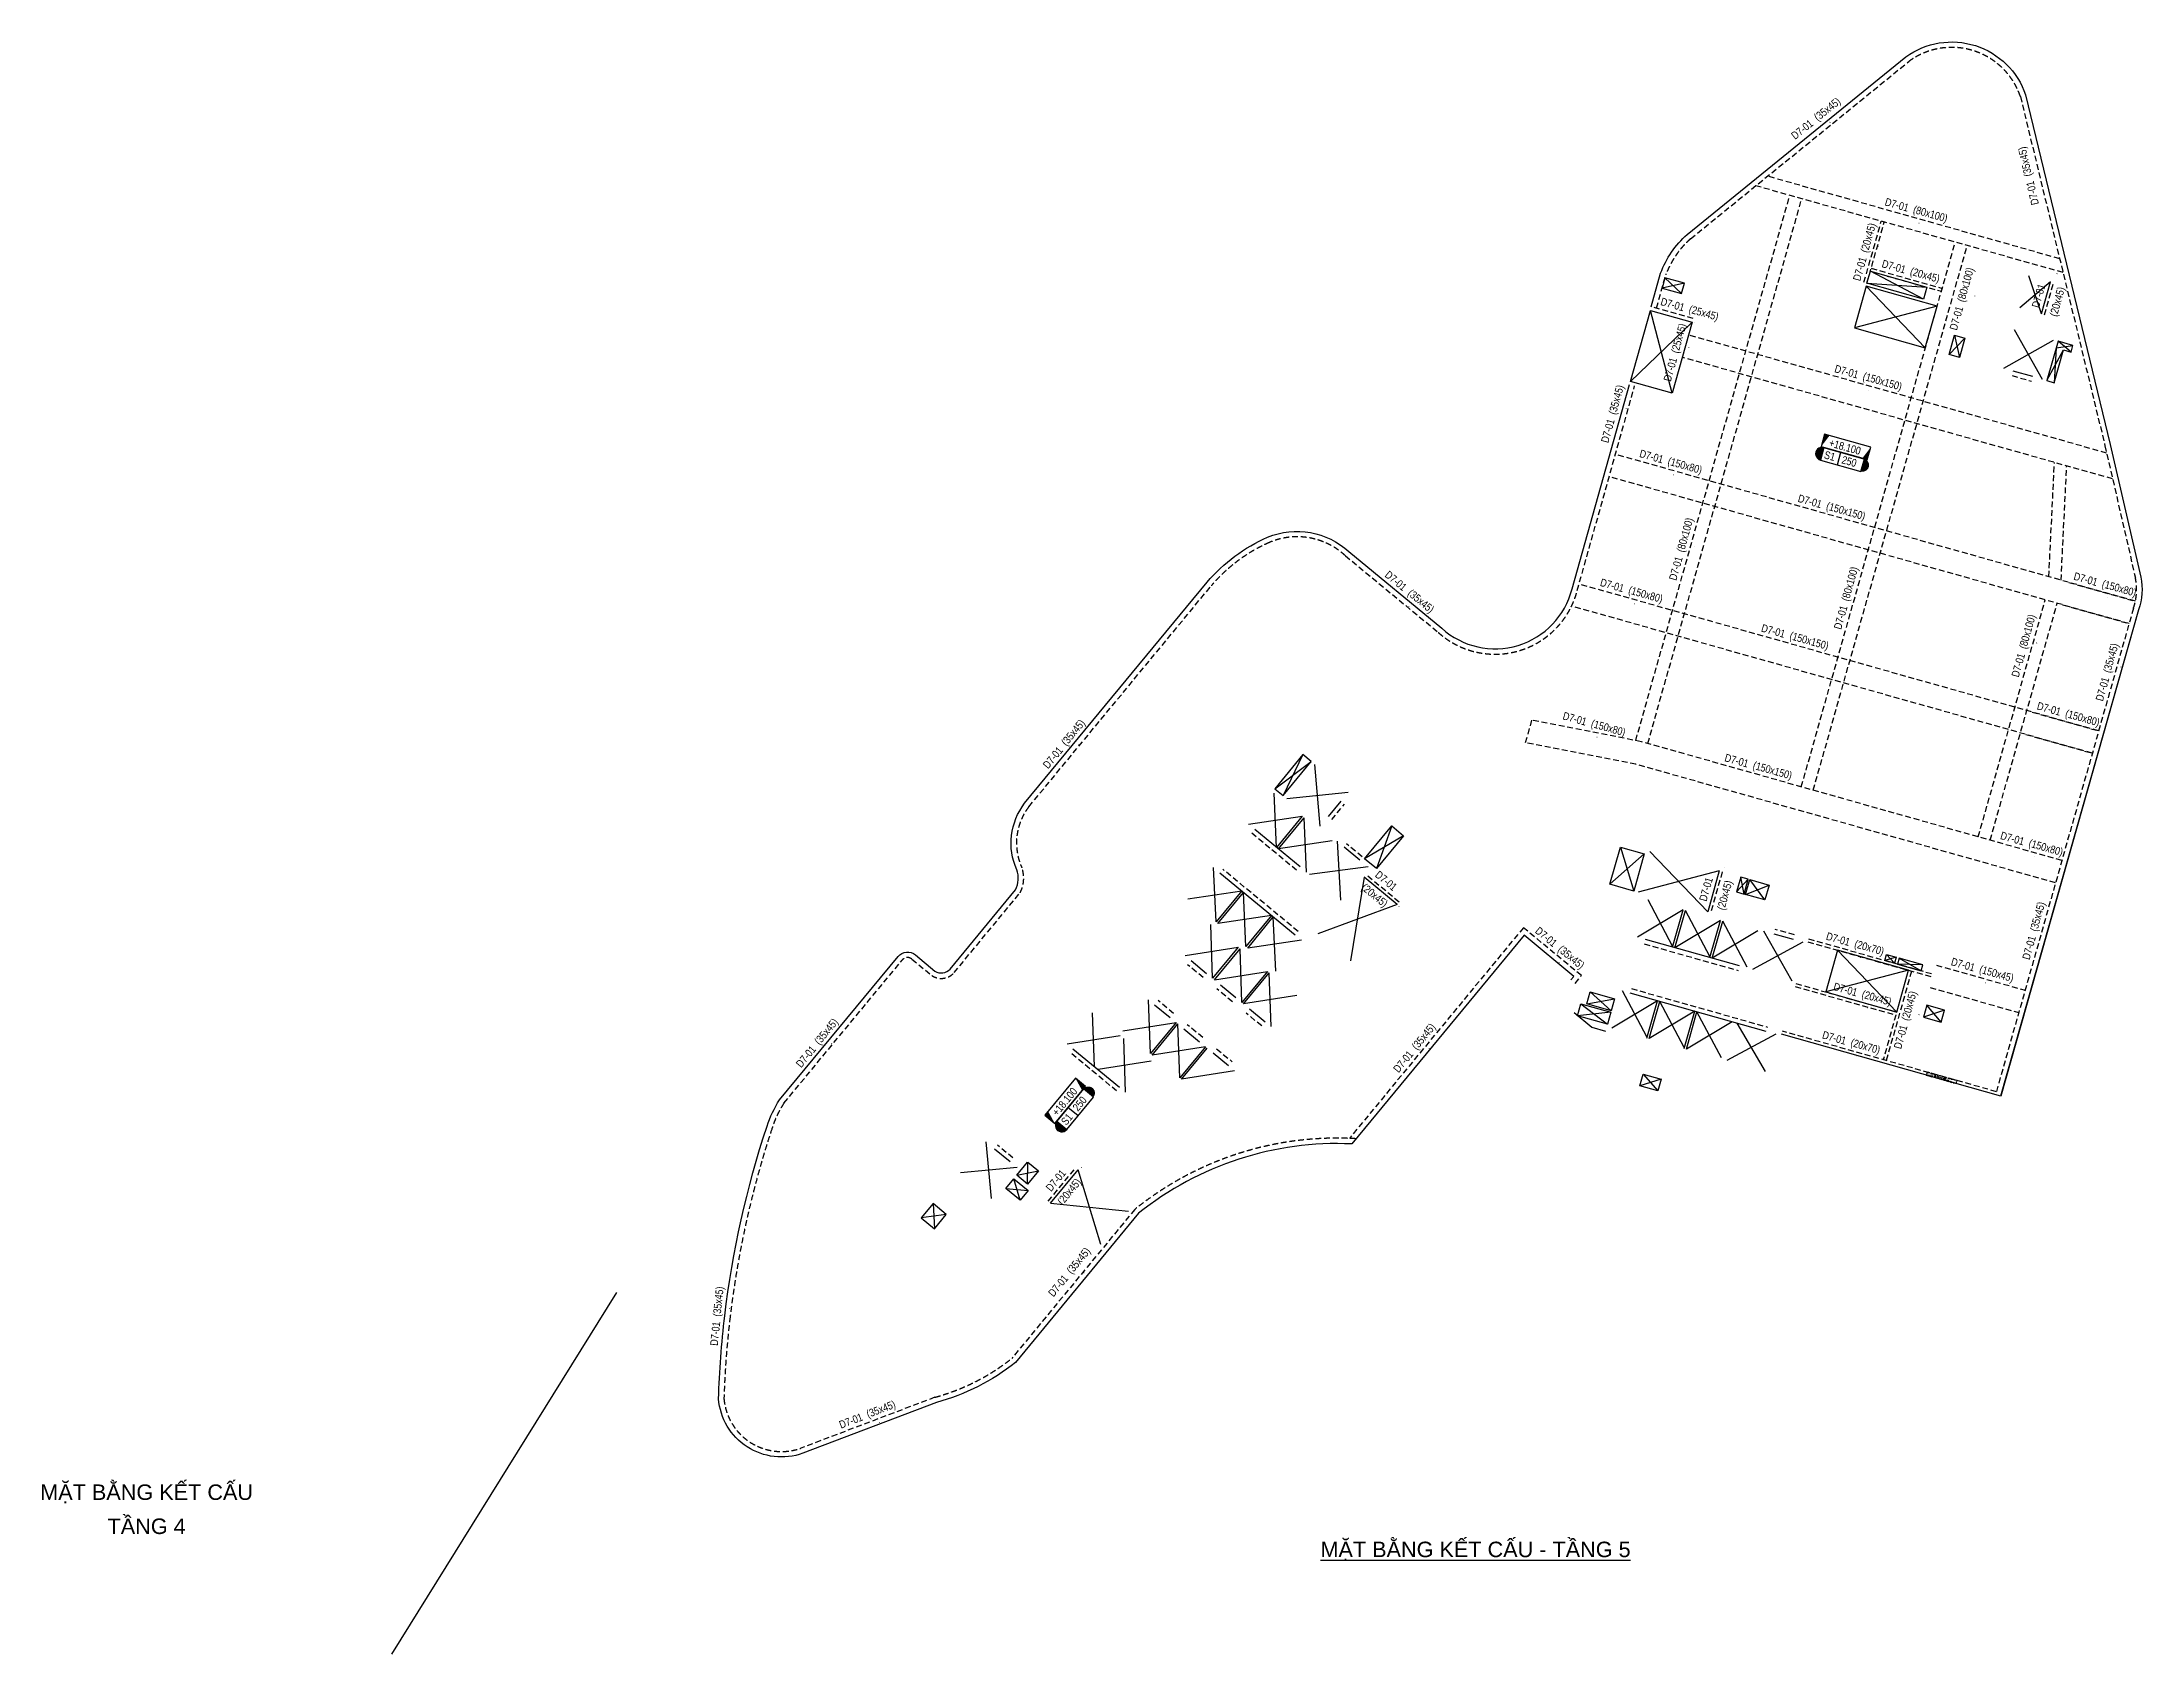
# Model space of a CAD drawing. Header units: millimetres. Extents: x 5400 to 3023951, y -127214 to 225084.
# Drawn here: x 1328436 to 1464001, y 2000 to 106084 of the extents above; entities that cross this region are included whole.
import ezdxf
from ezdxf.enums import TextEntityAlignment as Align

# ---------------------------------------------------------------- set-up
doc = ezdxf.new("R2010")
doc.units = ezdxf.units.MM
doc.header["$LTSCALE"] = 100
doc.linetypes.add('DASHED', pattern=[4.5, 3, -1.5])
doc.linetypes.add('HIDDEN', pattern=[0.375, 0.25, -0.125])
for name, color, linetype in [('ccu11-Manh', 8, 'Continuous'), ('ccu11-Thay', 7, 'Continuous'), ('ccu12-Chidan', 9, 'Continuous'), ('ccu12-Khuat', 9, 'HIDDEN'), ('ccu12-Lomo', 2, 'Continuous'), ('ccu12-Text', 31, 'Continuous'), ('ccu12-Thay', 7, 'Continuous')]:
    doc.layers.add(name, color=color, linetype=linetype)
doc.layers.add('ccu12-Tencaukien', color=9, linetype='Continuous', lineweight=15)
doc.layers.add('KC-Tencaukien', color=9, linetype='Continuous', lineweight=15)
doc.styles.add('Arial', font='arial.ttf', dxfattribs={"width": 0.7})
doc.styles.add('Arial Narrow', font='ARIALN.TTF')

msp = doc.modelspace()

# ---------------------------------------------------------------- texts
at = {"layer": 'ccu12-Text', "color": 31, "style": 'Arial'}
for s, p in [('MẶT BẰNG KẾT CẤU', (1335190, 12448.1)), ('TẦNG 4', (1335190, 10248.1))]:
    msp.add_text(s, height=1000, dxfattribs=at).set_placement(p, align=Align.MIDDLE_CENTER)
msp.add_text('%%UMẶT BẰNG KẾT CẤU - TẦNG 5', height=1000, dxfattribs=at).set_placement((1420977.9, 8253.3), align=Align.CENTER)

# ---------------------------------------------------------------- blocks, each defined once
blk = doc.blocks.new('*U49')
at = {"layer": 'ccu12-Tencaukien', "color": 8, "ltscale": 10000}
blk.add_line((361, -155), (354, -155), dxfattribs=at)
at = {"layer": 'ccu12-Text', "color": 2, "style": 'Arial Narrow', "width": 0.8}
blk.add_attdef('SH', text='', height=300, dxfattribs=at).set_placement((276, 6), align=Align.BOTTOM_RIGHT)
at = {"layer": 'ccu12-Text', "color": 31, "style": 'Arial Narrow', "width": 0.8}
for tag, p in [('(', (508, -75)), ('KT', (633, -75)), (')', (963, -75))]:
    blk.add_attdef(tag, text='', height=250, dxfattribs=at).set_placement(p, align=Align.BOTTOM_LEFT)
blk = doc.blocks.new('*U50')
at = {"layer": 'ccu12-Tencaukien', "color": 8, "ltscale": 10000}
blk.add_line((361, -155), (354, -155), dxfattribs=at)
at = {"layer": 'ccu12-Text', "color": 2, "style": 'Arial Narrow', "width": 0.8}
blk.add_attdef('SH', text='', height=300, dxfattribs=at).set_placement((276, 6), align=Align.BOTTOM_RIGHT)
at = {"layer": 'ccu12-Text', "color": 31, "style": 'Arial Narrow', "width": 0.8}
for tag, p in [('(', (508, -75)), ('KT', (633, -75)), (')', (963, -75))]:
    blk.add_attdef(tag, text='', height=250, dxfattribs=at).set_placement(p, align=Align.BOTTOM_LEFT)
blk = doc.blocks.new('*U51')
at = {"layer": 'ccu12-Tencaukien', "color": 8, "ltscale": 10000}
blk.add_line((361, -155), (354, -155), dxfattribs=at)
at = {"layer": 'ccu12-Text', "color": 2, "style": 'Arial Narrow', "width": 0.8}
blk.add_attdef('SH', text='', height=300, dxfattribs=at).set_placement((276, 6), align=Align.BOTTOM_RIGHT)
at = {"layer": 'ccu12-Text', "color": 31, "style": 'Arial Narrow', "width": 0.8}
for tag, p in [('(', (508, -75)), ('KT', (633, -75)), (')', (963, -75))]:
    blk.add_attdef(tag, text='', height=250, dxfattribs=at).set_placement(p, align=Align.BOTTOM_LEFT)
blk = doc.blocks.new('*U40')
at = {"layer": 'ccu12-Tencaukien', "color": 8, "ltscale": 10000}
blk.add_line((361, -155), (354, -155), dxfattribs=at)
at = {"layer": 'ccu12-Text', "color": 2, "style": 'Arial Narrow', "width": 0.8}
blk.add_attdef('SH', text='', height=300, dxfattribs=at).set_placement((276, 6), align=Align.BOTTOM_RIGHT)
at = {"layer": 'ccu12-Text', "color": 31, "style": 'Arial Narrow', "width": 0.8}
for tag, p in [('(', (508, -75)), ('KT', (633, -75)), (')', (963, -75))]:
    blk.add_attdef(tag, text='', height=250, dxfattribs=at).set_placement(p, align=Align.BOTTOM_LEFT)
blk = doc.blocks.new('*U41')
at = {"layer": 'ccu12-Tencaukien', "color": 8, "ltscale": 10000}
blk.add_line((361, -155), (354, -155), dxfattribs=at)
at = {"layer": 'ccu12-Text', "color": 2, "style": 'Arial Narrow', "width": 0.8}
blk.add_attdef('SH', text='', height=300, dxfattribs=at).set_placement((276, 6), align=Align.BOTTOM_RIGHT)
at = {"layer": 'ccu12-Text', "color": 31, "style": 'Arial Narrow', "width": 0.8}
for tag, p in [('(', (508, -75)), ('KT', (633, -75)), (')', (963, -75))]:
    blk.add_attdef(tag, text='', height=250, dxfattribs=at).set_placement(p, align=Align.BOTTOM_LEFT)
blk = doc.blocks.new('*U42')
at = {"layer": 'ccu12-Tencaukien', "color": 8, "ltscale": 10000}
blk.add_line((361, -155), (354, -155), dxfattribs=at)
at = {"layer": 'ccu12-Text', "color": 2, "style": 'Arial Narrow', "width": 0.8}
blk.add_attdef('SH', text='', height=300, dxfattribs=at).set_placement((276, 6), align=Align.BOTTOM_RIGHT)
at = {"layer": 'ccu12-Text', "color": 31, "style": 'Arial Narrow', "width": 0.8}
for tag, p in [('(', (508, -75)), ('KT', (633, -75)), (')', (963, -75))]:
    blk.add_attdef(tag, text='', height=250, dxfattribs=at).set_placement(p, align=Align.BOTTOM_LEFT)
blk = doc.blocks.new('*U43')
at = {"layer": 'ccu12-Tencaukien', "color": 8, "ltscale": 10000}
blk.add_line((361, -155), (354, -155), dxfattribs=at)
at = {"layer": 'ccu12-Text', "color": 2, "style": 'Arial Narrow', "width": 0.8}
blk.add_attdef('SH', text='', height=300, dxfattribs=at).set_placement((276, 6), align=Align.BOTTOM_RIGHT)
at = {"layer": 'ccu12-Text', "color": 31, "style": 'Arial Narrow', "width": 0.8}
for tag, p in [('(', (508, -75)), ('KT', (633, -75)), (')', (963, -75))]:
    blk.add_attdef(tag, text='', height=250, dxfattribs=at).set_placement(p, align=Align.BOTTOM_LEFT)
blk = doc.blocks.new('ccu11-cmb-flat-8')
at = {"layer": 'ccu12-Chidan', "color": 7}
blk.add_lwpolyline([(0, 0), (1550, 0), (1550, 419), (0, 419)], close=True, dxfattribs=at)
at = {"layer": 'ccu12-Chidan'}
for points in [[(0, 0), (166, 419), (0, 419)], [(1550, 419), (1383, 0), (1550, 0)]]:
    blk.add_solid(points, dxfattribs=at)
at = {"layer": 'ccu12-Chidan', "color": 31, "style": 'Arial Narrow', "width": 0.8}
blk.add_attdef('+100.00', text='', height=250, dxfattribs=at).set_placement((745, 206), align=Align.MIDDLE_CENTER)
blk = doc.blocks.new('ccu11-chieudaysan-flat-2')
at = {"layer": 'ccu12-Chidan'}
for points in [[(-569, 0), (-569, 419, 1)], [(788, 419), (788, 0, 1)]]:
    blk.add_hatch(color=8, dxfattribs=at).paths.add_polyline_path(points)
at = {"layer": 'ccu12-Chidan', "color": 7}
blk.add_line((0, 0), (0, 419), dxfattribs=at)
blk.add_lwpolyline([(-569, 0), (788, 0), (788, 419), (-569, 419)], close=True, dxfattribs=at)
blk.add_arc((-569, 209), 209, 90, 270.00006, dxfattribs=at)
at = {"layer": 'ccu12-Chidan', "color": 31, "style": 'Arial Narrow', "width": 0.7}
for tag, p in [('S00', (-488, 209)), ('200', (100, 209))]:
    blk.add_attdef(tag, text='', height=250, dxfattribs=at).set_placement(p, align=Align.MIDDLE_LEFT)
blk = doc.blocks.new('*U44')
at = {"layer": 'ccu12-Tencaukien', "color": 8, "ltscale": 10000}
blk.add_line((361, -155), (354, -155), dxfattribs=at)
at = {"layer": 'ccu12-Text', "color": 2, "style": 'Arial Narrow', "width": 0.8}
blk.add_attdef('SH', text='', height=300, dxfattribs=at).set_placement((276, 6), align=Align.BOTTOM_RIGHT)
at = {"layer": 'ccu12-Text', "color": 31, "style": 'Arial Narrow', "width": 0.8}
for tag, p in [('(', (508, -75)), ('KT', (633, -75)), (')', (963, -75))]:
    blk.add_attdef(tag, text='', height=250, dxfattribs=at).set_placement(p, align=Align.BOTTOM_LEFT)
blk = doc.blocks.new('*U45')
at = {"layer": 'ccu12-Tencaukien', "color": 8, "ltscale": 10000}
blk.add_line((361, -155), (354, -155), dxfattribs=at)
at = {"layer": 'ccu12-Text', "color": 2, "style": 'Arial Narrow', "width": 0.8}
blk.add_attdef('SH', text='', height=300, dxfattribs=at).set_placement((276, 6), align=Align.BOTTOM_RIGHT)
at = {"layer": 'ccu12-Text', "color": 31, "style": 'Arial Narrow', "width": 0.8}
for tag, p in [('(', (508, -75)), ('KT', (633, -75)), (')', (963, -75))]:
    blk.add_attdef(tag, text='', height=250, dxfattribs=at).set_placement(p, align=Align.BOTTOM_LEFT)
blk = doc.blocks.new('*U47')
at = {"layer": 'ccu12-Tencaukien', "color": 8, "ltscale": 10000}
blk.add_line((361, -155), (354, -155), dxfattribs=at)
at = {"layer": 'ccu12-Text', "color": 2, "style": 'Arial Narrow', "width": 0.8}
blk.add_attdef('SH', text='', height=300, dxfattribs=at).set_placement((276, 6), align=Align.BOTTOM_RIGHT)
at = {"layer": 'ccu12-Text', "color": 31, "style": 'Arial Narrow', "width": 0.8}
for tag, p in [('(', (508, -75)), ('KT', (633, -75)), (')', (963, -75))]:
    blk.add_attdef(tag, text='', height=250, dxfattribs=at).set_placement(p, align=Align.BOTTOM_LEFT)
blk = doc.blocks.new('*U48')
at = {"layer": 'ccu12-Tencaukien', "color": 8, "ltscale": 10000}
blk.add_line((361, -155), (354, -155), dxfattribs=at)
at = {"layer": 'ccu12-Text', "color": 2, "style": 'Arial Narrow', "width": 0.8}
blk.add_attdef('SH', text='', height=300, dxfattribs=at).set_placement((276, 6), align=Align.BOTTOM_RIGHT)
at = {"layer": 'ccu12-Text', "color": 31, "style": 'Arial Narrow', "width": 0.8}
for tag, p in [('(', (508, -75)), ('KT', (633, -75)), (')', (963, -75))]:
    blk.add_attdef(tag, text='', height=250, dxfattribs=at).set_placement(p, align=Align.BOTTOM_LEFT)
blk = doc.blocks.new('*U58')
at = {"layer": 'ccu12-Tencaukien', "color": 8, "ltscale": 10000}
blk.add_line((361, -155), (354, -155), dxfattribs=at)
at = {"layer": 'ccu12-Text', "color": 2, "style": 'Arial Narrow', "width": 0.8}
blk.add_attdef('SH', text='', height=300, dxfattribs=at).set_placement((276, 6), align=Align.BOTTOM_RIGHT)
at = {"layer": 'ccu12-Text', "color": 31, "style": 'Arial Narrow', "width": 0.8}
for tag, p in [('(', (508, -75)), ('KT', (633, -75)), (')', (963, -75))]:
    blk.add_attdef(tag, text='', height=250, dxfattribs=at).set_placement(p, align=Align.BOTTOM_LEFT)
blk = doc.blocks.new('*U46')
at = {"layer": 'ccu12-Tencaukien', "color": 8, "ltscale": 10000}
blk.add_line((361, -155), (354, -155), dxfattribs=at)
at = {"layer": 'ccu12-Text', "color": 2, "style": 'Arial Narrow', "width": 0.8}
blk.add_attdef('SH', text='', height=300, dxfattribs=at).set_placement((276, 6), align=Align.BOTTOM_RIGHT)
at = {"layer": 'ccu12-Text', "color": 31, "style": 'Arial Narrow', "width": 0.8}
for tag, p in [('(', (508, -75)), ('KT', (633, -75)), (')', (963, -75))]:
    blk.add_attdef(tag, text='', height=250, dxfattribs=at).set_placement(p, align=Align.BOTTOM_LEFT)
blk = doc.blocks.new('Lomo T2')
at = {"layer": 'ccu11-Manh', "ltscale": 0.5}
for p, q in [((51974, 79189, 0), (50533, 78862, 0)), ((51786, 78514, 0), (50722, 79539, 0)), ((63762, 79185), (67635, 78922, 0)), ((67418, 78152, 0), (63980, 79955)), ((69059, 74575, 0), (70086, 75635, 0)), ((69413, 75826, 0), (69735, 74391, 0)), ((75374, 72893, 0), (76453, 74873, 0)), ((75972, 75009, 0), (75855, 72757, 0)), ((75972, 75009, 0), (77057, 75168, 0)), ((76933, 74736, 0), (76094, 75440, 0)), ((25535, 46546), (27890, 48298)), ((27350, 48744), (26075, 46101)), ((33852, 43504, 0), (31330, 42020, 0)), ((33081, 44140, 0), (32101, 41383, 0)), ((49386, 42341, 0), (47168, 40373, 0)), ((47849, 42775, 0), (48707, 39936, 0)), ((56100, 40703, 0), (55347, 39877, 0)), ((55829, 39741, 0), (55619, 40839, 0)), ((57170, 39362, 0), (56197, 40676, 0)), ((55925, 39714, 0), (57442, 40324, 0)), ((65655, 35663, 0), (64921, 35455, 0)), ((65546, 35279, 0), (65029, 35840, 0)), ((65849, 35608, 0), (67258, 34794, 0)), ((67367, 35179, 0), (65739, 35224, 0)), ((45298, 32652), (47005, 31339)), ((45671, 32651), (47467, 32974)), ((47250, 32205), (45889, 33420)), ((68553, 31469), (67618, 32561)), ((47223, 32108), (45080, 31882)), ((68773, 32235), (67404, 31794)), ((50473, 27798, 0), (49106, 27353, 0)), ((49318, 28122, 0), (50256, 27029, 0)), ((8880, 21588), (10275, 21863)), ((9575, 21015), (9581, 22437)), ((8179, 20740, 0), (9614, 20593, 0)), ((9104, 19976, 0), (8689, 21357, 0)), ((4326, 19058), (2714, 18834)), ((3478, 19759, 0), (3562, 18133))]:
    blk.add_line(p, q, dxfattribs=at)
at = {"layer": 'ccu12-Lomo', "ltscale": 0.5, "elevation": 0}
for points in [[(51786, 78514), (51974, 79189), (50722, 79539), (50533, 78862), (51784, 78516)], [(63980, 79955), (67635, 78922), (67418, 78152), (63762, 79185), (63980, 79955)], [(69413, 75826), (70086, 75635), (69735, 74391), (69059, 74575), (69413, 75826)], [(76933, 74736), (77057, 75168), (76094, 75440), (75374, 72893), (75855, 72757), (76453, 74873), (76933, 74736)], [(27350, 48744), (25535, 46546), (26075, 46101), (27890, 48298), (27350, 48744)], [(33852, 43504), (32101, 41383), (31330, 42020), (33081, 44140), (33852, 43504)], [(47849, 42775), (49386, 42341), (48707, 39936), (47168, 40373), (47849, 42775)], [(55829, 39741), (56100, 40703), (55619, 40839), (55347, 39877), (55829, 39741)], [(55925, 39714), (56197, 40676), (57442, 40324), (57170, 39362), (55925, 39714)], [(65029, 35840), (65655, 35663), (65546, 35279), (64921, 35455), (65029, 35840)], [(65847, 35608), (65739, 35224), (67258, 34794), (67367, 35179), (65849, 35608)], [(45298, 32652), (47223, 32108), (47005, 31338), (45080, 31882), (45298, 32652)], [(45671, 32651), (45889, 33420), (47467, 32974), (47250, 32205), (45671, 32651)], [(68773, 32235), (67618, 32561), (67404, 31794), (68553, 31469), (68770, 32237)], [(49318, 28122), (50473, 27798), (50256, 27029), (49106, 27353), (49318, 28122)], [(8179, 20740), (8689, 21357), (9614, 20593), (9104, 19976), (8179, 20740)], [(4326, 19058), (3478, 19759), (2714, 18834), (3562, 18133), (4326, 19058)]]:
    blk.add_lwpolyline(points, dxfattribs=at)
at = {"layer": 'ccu12-Lomo', "ltscale": 0.5}
blk.add_lwpolyline([(9581, 22437), (10275, 21863), (9575, 21015), (8880, 21588), (9580, 22436)], dxfattribs=at)
blk = doc.blocks.new('*U60')
at = {"layer": 'ccu12-Tencaukien', "color": 8, "ltscale": 10000}
blk.add_line((361, -155), (354, -155), dxfattribs=at)
at = {"layer": 'ccu12-Text', "color": 2, "style": 'Arial Narrow', "width": 0.8}
blk.add_attdef('SH', text='', height=300, dxfattribs=at).set_placement((276, 6), align=Align.BOTTOM_RIGHT)
at = {"layer": 'ccu12-Text', "color": 31, "style": 'Arial Narrow', "width": 0.8}
for tag, p in [('(', (508, -75)), ('KT', (633, -75)), (')', (963, -75))]:
    blk.add_attdef(tag, text='', height=250, dxfattribs=at).set_placement(p, align=Align.BOTTOM_LEFT)

# ---------------------------------------------------------------- linework, layer by layer
at = {"layer": 'ccu11-Manh', "ltscale": 0.5}
for p, q in [((1457516, 88522.1), (1456705.2, 90985.3)), ((1450012.1, 86329.9), (1446192.9, 90318.8)), ((1458100.6, 90591.1), (1456120.6, 88916.4)), ((1433665.7, 83404.7), (1432265.6, 88746.7)), ((1450773.5, 89024.4), (1445431.5, 87624.3)), ((1434960.1, 87985.3), (1430971.2, 84166.1)), ((1458276.4, 86800.4), (1455067.4, 85005.4)), ((1457569.4, 84298.4), (1455774.4, 87507.4)), ((1410950.6, 55453.1, 0), (1410606.4, 59433.6, 0)), ((1408135, 54082.1, 0), (1407977, 57584.6, 0)), ((1408791.6, 57236.1, 0), (1412765.4, 57650.7, 0)), ((1406321.4, 55579.8, 0), (1409790.6, 56086.9, 0)), ((1410061.1, 52491.5, 0), (1409906.3, 55991.3, 0)), ((1411716.6, 54496.3, 0), (1408250.7, 53986.6, 0)), ((1412036.8, 54491.3, 0), (1412258.6, 50676.7, 0)), ((1432228.4, 53826, 0), (1435965, 49912.4, 0)), ((1404225.6, 49269.7, 0), (1404067.6, 52772.2)), ((1414041.5, 52835.7, 0), (1410253.8, 52332.3, 0)), ((1413798.2, 52148.5, 0), (1412913, 46757.8, 0)), ((1436712.8, 52558.8, 0), (1431480.6, 51179.6, 0)), ((1402412, 50767.5), (1405881.2, 51274.5)), ((1406153.2, 47677.8, 0), (1405996.9, 51179)), ((1415918.6, 50397.4, 0), (1410792.5, 48508.9, 0)), ((1433702.4, 47713.5, 0), (1432120.8, 50686.9, 0)), ((1404003.3, 45627.4), (1403885.5, 49096.7)), ((1407808.8, 49682.6), (1404341.3, 49174.2)), ((1408079.3, 46087.2), (1407924.5, 49587)), ((1434382.2, 50047.9, 0), (1431441, 48281.2, 0)), ((1436788, 49368.1), (1433846.8, 47601.3)), ((1436108.2, 47033.7), (1434526.6, 50007.1)), ((1438514, 46353.9), (1436932.4, 49327.3)), ((1402229.9, 47091.9), (1405658.9, 47632.1, 0)), ((1405892.4, 44067.3), (1405774.6, 47536.6, 0)), ((1409734.9, 48092), (1406268.9, 47582.3)), ((1439193.8, 48688.3), (1436252.5, 46921.5)), ((1442108, 47968.8), (1438850.8, 46187.3)), ((1439557.8, 48689.4), (1441401, 45466.7)), ((1448929.1, 46145.2, 0), (1443587.1, 44745.1, 0)), ((1448167.7, 43450.7, 0), (1444348.5, 47439.6, 0)), ((1404119, 45531.9, 0), (1407548, 46072.1, 0)), ((1407781.5, 42507.2), (1407663.7, 45976.5, 0)), ((1432043.7, 41843.4), (1430462, 44816.8)), ((1396378.3, 39927.8, 0), (1396260.5, 43397.2, 0)), ((1399991.7, 40769.7), (1399873.8, 44239)), ((1409437.1, 44512), (1406008.1, 43971.8, 0)), ((1432723.5, 44177.8), (1429782.2, 42411)), ((1435129.3, 43498), (1432188, 41731.2)), ((1434449.5, 41163.6), (1432867.8, 44137)), ((1436855.3, 40483.7), (1435273.6, 43457.2)), ((1398218.3, 42234.3), (1401647.3, 42774.5, 0)), ((1401880.8, 39209.7, 0), (1401762.9, 42679, 0)), ((1437535.1, 42818.2), (1434593.8, 41051.4)), ((1439694.1, 39610.2), (1437871.9, 42723)), ((1394604.9, 41392.4, 0), (1398033.9, 41932.6, 0)), ((1398383.1, 38272.2, 0), (1398265.3, 41741.6, 0)), ((1403536.4, 41214.4, 0), (1400107.3, 40674.2, 0)), ((1440373.9, 42016), (1437192.1, 40317.2)), ((1400038.7, 40277, 0), (1396609.7, 39736.8, 0)), ((1405425.5, 39654.3), (1401996.4, 39114.1)), ((1389732.6, 31409.4), (1389383.4, 35069.7)), ((1391388.2, 33414.2), (1387727.8, 33065)), ((1396785.3, 28438.2, 0), (1395329.8, 33271.6)), ((1393546.9, 31112.6), (1398568.3, 30597.2, 0))]:
    msp.add_line(p, q, dxfattribs=at)
at = {"layer": 'ccu11-Thay', "ltscale": 0.5}
for p, q in [((1412287.8, 57072.4, 0), (1411460, 56070, 0)), ((1409656.2, 52825.8, 0), (1406726.2, 55245.5, 0)), ((1412499.4, 54109.2, 0), (1413501.8, 53281.4, 0)), ((1404472.4, 52437.9), (1409330.1, 48426.3)), ((1438008.8, 46425.3), (1431946.2, 48138.4)), ((1440231.4, 48499), (1441482.4, 48145.5)), ((1402615.4, 46773.6), (1403617.8, 45945.8, 0)), ((1404504.5, 45213.5, 0), (1405506.9, 44385.7)), ((1400259.4, 43920.7), (1401261.7, 43092.9, 0)), ((1406393.6, 43653.4, 0), (1407396, 42825.6)), ((1439748.4, 42192.7), (1430967.3, 44674)), ((1402148.5, 42360.6, 0), (1403150.8, 41532.8, 0)), ((1394990.4, 41074, 0), (1397997.6, 38590.6, 0)), ((1405039.9, 39972.7), (1404037.6, 40800.5, 0)), ((1454880.3, 38020.8), (1440737.9, 42017)), ((1389923.2, 34624), (1390925.5, 33796.2))]:
    msp.add_line(p, q, dxfattribs=at)
at = {"layer": 'ccu11-Thay'}
for p, q in [((1409790.6, 56086.9, 0), (1408135, 54082.1, 0)), ((1408250.7, 53986.6, 0), (1409906.3, 55991.3, 0)), ((1436712.8, 52558.8, 0), (1435965, 49912.4, 0)), ((1405881.2, 51274.5), (1404225.6, 49269.7, 0)), ((1404341.3, 49174.2), (1405996.9, 51179)), ((1407808.8, 49682.6), (1406153.2, 47677.8, 0)), ((1406268.9, 47582.3), (1407924.5, 49587)), ((1433702.4, 47642.1, 0), (1434382.2, 50047.9, 0)), ((1433846.8, 47601.3, 0), (1434526.6, 50007.1, 0)), ((1436108.2, 46962.3, 0), (1436788, 49368.1, 0)), ((1436252.5, 46921.5), (1436932.4, 49327.3)), ((1405658.9, 47632.1, 0), (1404003.3, 45627.4)), ((1404119, 45531.9, 0), (1405774.6, 47536.6, 0)), ((1407548, 46072.1, 0), (1405892.4, 44067.3)), ((1406008.1, 43971.8, 0), (1407663.7, 45976.5, 0)), ((1432043.7, 41772), (1432723.5, 44177.8)), ((1432188, 41731.2), (1432867.8, 44137)), ((1434449.5, 41092.2), (1435129.3, 43498)), ((1434593.8, 41051.4), (1435273.6, 43457.2)), ((1401647.3, 42774.5, 0), (1399991.7, 40769.7)), ((1400107.3, 40674.2, 0), (1401762.9, 42679, 0)), ((1403536.4, 41214.4, 0), (1401880.8, 39209.7, 0)), ((1401996.4, 39114.1), (1403652, 41118.9, 0))]:
    msp.add_line(p, q, dxfattribs=at)
at = {"layer": 'ccu11-Thay', "ltscale": 0.5, "extrusion": (-9.92109e-09, 8.1449e-09, 1)}
msp.add_line((1415918.5, 50397.2, 0), (1413798.1, 52148.3, 0), dxfattribs=at)
at = {"layer": 'ccu11-Thay', "color": 1, "linetype": 'DASHED', "ltscale": 0.5}
for p, q in [((1452051.4, 39028), (1450072.4, 39379.4)), ((1450126.8, 39571.8), (1451997, 38835.5))]:
    msp.add_line(p, q, dxfattribs=at)
at = {"layer": 'ccu11-Thay', "ltscale": 0.5, "elevation": 0}
for points in [[(1432317.8, 88991.7), (1432925.4, 91159.3, -0.12328344), (1434633.6, 93647.7), (1448760.9, 105123.7, -0.5051926), (1456485.7, 102668.4), (1461950.8, 80099.2), (1463920.7, 71534.1, -0.13359328), (1463781.6, 69413.8), (1454876.6, 38008)], [(1432317.8, 88991.7), (1432925.4, 91159.3, -0.12328344), (1434633.6, 93647.7), (1448760.9, 105123.7, -0.5051926), (1456485.7, 102668.4), (1461950.8, 80099.2), (1463920.7, 71534.1, -0.13359328), (1463781.6, 69413.8), (1454880.3, 38020.8)], [(1412991.5, 34933.9, 0.18283056), (1399226.5, 30455), (1391283.4, 20829.1, -0.10217396), (1386178, 18241.6), (1377542.9, 14959.9, -0.49285332), (1372109.1, 18473.1, -0.02212544), (1372514.1, 23838.8, -0.05032048), (1375238.5, 36070.9, -0.07142648), (1376053, 37781.9), (1383695.1, 47026.8, -0.41420189), (1384821.4, 47134.3), (1386080.2, 46094.8, 0.37326368), (1387054.3, 46226), (1391284.6, 51348.4, 0.20297122), (1391365.8, 52640.9, -0.27698014), (1391870.9, 56926.8), (1403654.5, 71202.9, -0.11422436), (1407558.9, 74105.4, -0.29307927), (1412806, 73177), (1418800.8, 68226.2, 0.56404284), (1427209, 70766.1), (1430911.6, 83975.1)]]:
    msp.add_lwpolyline(points, format="xyb", dxfattribs=at)
for points in [[(1450012.1, 86329.9), (1450773.5, 89024.4), (1446192.9, 90318.8), (1445431.5, 87624.3), (1450012.1, 86329.9)], [(1433665.7, 83404.7), (1430971.2, 84166.1), (1432265.6, 88746.7), (1434960.1, 87985.3), (1433665.7, 83404.7)], [(1427323.8, 45755.1), (1424115.7, 48404.1), (1412991.5, 34933.9)], [(1448167.7, 43450.7), (1448929.1, 46145.2), (1444348.5, 47439.6), (1443587.1, 44745.1), (1448167.7, 43450.7)], [(1427133.8, 45525), (1427323.8, 45755.1)], [(1427335.2, 43413.3), (1428481.7, 42466.8), (1429363.8, 42217.5)]]:
    msp.add_lwpolyline(points, dxfattribs=at)
at = {"layer": 'ccu11-Thay', "color": 1, "linetype": 'DASHED', "ltscale": 0.5, "elevation": 0}
msp.add_lwpolyline([(1451997, 38835.5), (1452051.4, 39028), (1450126.8, 39571.8), (1450072.4, 39379.4), (1451997, 38835.5)], dxfattribs=at)
at = {"layer": 'ccu12-Khuat', "ltscale": 15}
for p, q in [((1458903.7, 91195.4), (1439069.3, 96800.1)), ((1458687.7, 92087.8), (1439828.6, 97416.8)), ((1431318.8, 60977.7), (1441265.8, 96179.4)), ((1432096.9, 60789.1), (1442035.7, 95961.9)), ((1446054.8, 90565.6), (1447169.7, 94511.1)), ((1446247.2, 90511.3), (1447362.1, 94456.8)), ((1442008.8, 57988.3, 0), (1451947.6, 93161)), ((1442778.6, 57770.8, 0), (1452717.4, 92943.5)), ((1446469.6, 91279.7, 0), (1451050.2, 89985.4, 0)), ((1446524, 91472.2, 0), (1451104.6, 90177.9, 0)), ((1457708.4, 88467.7), (1458293.1, 90536.7)), ((1435028, 88225.9), (1432333.6, 88987.3)), ((1461720.1, 79540.4, 0), (1434715.4, 87171.2)), ((1462103.6, 77873.3, 0), (1434310.6, 85726.8)), ((1455611.3, 84539.9), (1456862.4, 84186.4)), ((1463576.3, 69975.2, 0), (1430034.4, 79453.2)), ((1457987, 71554.6), (1458352, 78933.4)), ((1458776.9, 71331.4), (1459142, 78710.2)), ((1463168.4, 68531.8, 0), (1429626.5, 78009.8)), ((1461203, 61605.2, 0), (1427668.6, 71081.1)), ((1459270.9, 71191.8), (1463575.9, 69971.2, 0)), ((1460795.1, 60161.7, 0), (1427260.8, 69637.6)), ((1453431.5, 54760.6), (1457755.1, 70061.4)), ((1454201.3, 54543), (1458524.9, 69843.9)), ((1458861.7, 69748.7), (1463166.7, 68528.1, 0)), ((1456905.2, 62819.6), (1461210.1, 61599, 0)), ((1424212.5, 60846.2), (1424621.8, 62294.5, 0)), ((1431682.6, 60906.2), (1424621.8, 62294.5)), ((1456496, 61376.5), (1460800.9, 60155.9, 0)), ((1431333.4, 59446.1, 0), (1424212.5, 60846.2)), ((1458829.7, 53235.2, 0), (1431682.6, 60906.2, 0)), ((1458421.8, 51791.7, 0), (1431333.4, 59446.1, 0)), ((1411691.3, 55879, 0), (1412519.1, 56881.3, 0)), ((1406535.2, 55014.2, 0), (1409465.2, 52594.5, 0)), ((1413661, 53474.2, 0), (1412658.6, 54302, 0)), ((1409521.1, 48657.6), (1404663.5, 52669.2)), ((1436905.3, 52504.4, 0), (1436157.5, 49858, 0)), ((1424068.7, 48896.9, 0), (1412832.5, 35291, 0)), ((1427816.6, 45802.1), (1424068.7, 48896.9, 0)), ((1431864.6, 47849.7), (1437927.2, 46136.6)), ((1441564, 48434.2), (1440313, 48787.7)), ((1442423.8, 47983.4, 0), (1450507.3, 45699.3, 0)), ((1442478.2, 48175.9, 0), (1450561.7, 45891.7, 0)), ((1403394.9, 45675.9, 0), (1402392.5, 46503.7)), ((1450727.6, 46478.9), (1456455.8, 44860.3, 0)), ((1405284, 44115.8), (1404281.6, 44943.6, 0)), ((1427403.7, 45302.2), (1427816.6, 45802.1)), ((1431048.8, 44962.7), (1439830, 42481.4)), ((1441608.1, 45096.5, 0), (1448113.3, 43258.3, 0)), ((1441662.5, 45288.9, 0), (1448167.7, 43450.7, 0)), ((1449121.6, 46090.8, 0), (1447490, 40316.9, 0)), ((1450321.1, 45040.1), (1456046.6, 43417.2, 0)), ((1401484.6, 43362.7, 0), (1400482.2, 44190.5)), ((1407173.1, 42555.7), (1406170.7, 43383.5, 0)), ((1403373.7, 41802.7, 0), (1402371.3, 42630.4, 0)), ((1448113.3, 43258.3, 0), (1447297.6, 40371.3, 0)), ((1397806.5, 38359.3, 0), (1394799.4, 40842.7, 0)), ((1404260.4, 41070.4, 0), (1405262.8, 40242.6)), ((1391116.6, 34027.5), (1390114.2, 34855.3)), ((1393392.7, 31240), (1395175.6, 33399))]:
    msp.add_line(p, q, dxfattribs=at)
at = {"layer": 'ccu12-Khuat', "ltscale": 15, "extrusion": (-9.92109e-09, 8.1449e-09, 1)}
msp.add_line((1416045.8, 50551.4, 0), (1413925.4, 52302.5, 0), dxfattribs=at)
at = {"layer": 'ccu12-Khuat', "ltscale": 15, "elevation": 0}
for points in [[(1432657.3, 88906.2), (1433258.5, 91050.7, -0.12235275), (1434860, 93380.7), (1448974, 104845.9, -0.50353226), (1456149.3, 102570.5), (1461610.1, 80018.8), (1463578.5, 71460.1, -0.13393334), (1463447.6, 69518.7), (1454598, 38308.4), (1440792.3, 42209.5)], [(1413268.7, 35269.6, 0.18652372), (1398979.3, 30705.4), (1391036.9, 21080.3, -0.10182027), (1386069.7, 18574.9), (1377422.1, 15288.4, -0.49094881), (1372459.5, 18482.2, -0.02204321), (1372861.7, 23797.2, -0.05033407), (1375571.8, 35963.9, -0.07083649), (1376334.6, 37573.2), (1383964.8, 46803.8, -0.41420189), (1384598.5, 46864.5), (1385870.7, 45813.8, 0.38032296), (1387321, 45999.3), (1391578.6, 51154.8, 0.21046118), (1391690.7, 52771.9, -0.27756682), (1392144.5, 56708.5), (1403922.9, 70978.2, -0.11409353), (1407696.3, 73783.4, -0.29346747), (1412575.5, 72913.4), (1418572.2, 67961.1, 0.56333241), (1427547.1, 70675.5), (1431248.4, 83879.9)]]:
    msp.add_lwpolyline(points, format="xyb", dxfattribs=at)
at = {"layer": 'ccu12-Thay'}
for p, q in [((1457516, 88522.1), (1458100.6, 90591.1)), ((1456943.9, 84475.1), (1455692.9, 84828.6))]:
    msp.add_line(p, q, dxfattribs=at)
at = {"layer": 'ccu12-Thay', "ltscale": 0.5}
msp.add_line((1393546.9, 31112.6), (1395329.8, 33271.6), dxfattribs=at)
at = {"layer": 'Defpoints', "color": 1, "ltscale": 0.5}
msp.add_line((1365521.9, 25335.3), (1351000, 2000), dxfattribs=at)

# ---------------------------------------------------------------- block references
at = {"layer": 'ccu12-Lomo'}
msp.add_blockref('Lomo T2', (1382485.2, 11326.5), dxfattribs=at)
at = {"layer": 'ccu12-Tencaukien'}
ref = msp.add_blockref('*U49', (1443181, 100717, 0), dxfattribs=dict(at, xscale=1.815893337873054, yscale=1.815893337873054, zscale=1.815893337873054, rotation=38.39541857855574))
ref.add_attrib('KT', '(35x45)', dxfattribs={"color": 31, "height": 500, "rotation": 38.395419, "style": 'Arial Narrow'}).set_placement((1443167.4, 100830.9, 0), align=Align.BOTTOM_LEFT)
ref.add_attrib('SH', 'D7-01', dxfattribs={"color": 2, "height": 500, "rotation": 38.395419, "style": 'Arial Narrow'}).set_placement((1442921.1, 100606.5, 0), align=Align.BOTTOM_RIGHT)
ref = msp.add_blockref('*U49', (1457161.2, 97461, 0), dxfattribs=dict(at, xscale=1.815893337873054, yscale=1.815893337873054, zscale=1.815893337873054, rotation=102.9196239636471))
ref.add_attrib('KT', '(35x45)', dxfattribs={"color": 31, "height": 500, "rotation": 102.919624, "style": 'Arial Narrow'}).set_placement((1457052.6, 97497.7, 0), align=Align.BOTTOM_LEFT)
ref.add_attrib('SH', 'D7-01', dxfattribs={"color": 2, "height": 500, "rotation": 102.919624, "style": 'Arial Narrow'}).set_placement((1457149.2, 97178.7, 0), align=Align.BOTTOM_RIGHT)
ref = msp.add_blockref('*U46', (1449063, 94831.6, 0), dxfattribs=dict(at, xscale=1.815893337873054, yscale=1.815893337873054, zscale=1.815893337873054, rotation=344.2212278170489))
ref.add_attrib('KT', '(80x100)', dxfattribs={"color": 31, "height": 500, "rotation": 344.221228, "style": 'Arial Narrow'}).set_placement((1449147.4, 94909.2, 0), align=Align.BOTTOM_LEFT)
ref.add_attrib('SH', 'D7-01', dxfattribs={"color": 2, "height": 500, "rotation": 344.221228, "style": 'Arial Narrow'}).set_placement((1448821.2, 94977.6, 0), align=Align.BOTTOM_RIGHT)
ref = msp.add_blockref('*U41', (1446526.9, 92314.6, 0), dxfattribs=dict(at, xscale=1.815893337873054, yscale=1.815893337873054, zscale=1.815893337873054, rotation=74.21909893616227))
ref.add_attrib('KT', '(20x45)', dxfattribs={"color": 31, "height": 500, "rotation": 74.219099, "style": 'Arial Narrow'}).set_placement((1446449.3, 92399), align=Align.BOTTOM_LEFT)
ref.add_attrib('SH', 'D7-01', dxfattribs={"color": 2, "height": 500, "rotation": 74.219099, "style": 'Arial Narrow'}).set_placement((1446380.8, 92072.9), align=Align.BOTTOM_RIGHT)
ref = msp.add_blockref('*U60', (1448867, 90839.5, 0), dxfattribs=dict(at, xscale=1.815893337873054, yscale=1.815893337873054, zscale=1.815893337873054, rotation=344.2212278170489))
ref.add_attrib('KT', '(20x45)', dxfattribs={"color": 31, "height": 500, "rotation": 344.221228, "style": 'Arial Narrow'}).set_placement((1448951.4, 90917.1, 0), align=Align.BOTTOM_LEFT)
ref.add_attrib('SH', 'D7-01', dxfattribs={"color": 2, "height": 500, "rotation": 344.221228, "style": 'Arial Narrow'}).set_placement((1448625.2, 90985.5, 0), align=Align.BOTTOM_RIGHT)
ref = msp.add_blockref('*U41', (1452761.5, 89133), dxfattribs=dict(at, xscale=1.815893337873054, yscale=1.815893337873054, zscale=1.815893337873054, rotation=74.21909893616227))
ref.add_attrib('KT', '(80x100)', dxfattribs={"color": 31, "height": 500, "rotation": 74.219099, "style": 'Arial Narrow'}).set_placement((1452683.9, 89217.3, 0), align=Align.BOTTOM_LEFT)
ref.add_attrib('SH', 'D7-01', dxfattribs={"color": 2, "height": 500, "rotation": 74.219099, "style": 'Arial Narrow'}).set_placement((1452615.5, 88891.2, 0), align=Align.BOTTOM_RIGHT)
ref = msp.add_blockref('*U44', (1458068.6, 90581.6, 0), dxfattribs=dict(at, xscale=1.815893337873054, yscale=1.815893337873054, zscale=1.815893337873054, rotation=74.21909893616227))
ref.add_attrib('KT', '(20x45)', dxfattribs={"color": 31, "height": 500, "rotation": 74.219099, "style": 'Arial Narrow'}).set_placement((1458652.1, 88274.6, 0), align=Align.BOTTOM_LEFT)
ref.add_attrib('SH', 'D7-01', dxfattribs={"color": 2, "height": 500, "rotation": 74.219099, "style": 'Arial Narrow'}).set_placement((1457922.6, 90339.9, 0), align=Align.BOTTOM_RIGHT)
ref = msp.add_blockref('*U46', (1434584.6, 88395.1, 0), dxfattribs=dict(at, xscale=1.815893337873054, yscale=1.815893337873054, zscale=1.815893337873054, rotation=344.2212278170489))
ref.add_attrib('KT', '(25x45)', dxfattribs={"color": 31, "height": 500, "rotation": 344.221228, "style": 'Arial Narrow'}).set_placement((1434668.9, 88472.7, 0), align=Align.BOTTOM_LEFT)
ref.add_attrib('SH', 'D7-01', dxfattribs={"color": 2, "height": 500, "rotation": 344.221228, "style": 'Arial Narrow'}).set_placement((1434342.8, 88541.1, 0), align=Align.BOTTOM_RIGHT)
ref = msp.add_blockref('*U41', (1434292.4, 85824.1, 0), dxfattribs=dict(at, xscale=1.815893337873054, yscale=1.815893337873054, zscale=1.815893337873054, rotation=74.21909893616227))
ref.add_attrib('KT', '(25x45)', dxfattribs={"color": 31, "height": 500, "rotation": 74.219099, "style": 'Arial Narrow'}).set_placement((1434214.8, 85908.4), align=Align.BOTTOM_LEFT)
ref.add_attrib('SH', 'D7-01', dxfattribs={"color": 2, "height": 500, "rotation": 74.219099, "style": 'Arial Narrow'}).set_placement((1434146.4, 85582.3), align=Align.BOTTOM_RIGHT)
ref = msp.add_blockref('*U46', (1445814.8, 84058.9, 0), dxfattribs=dict(at, xscale=1.815893337873054, yscale=1.815893337873054, zscale=1.815893337873054, rotation=344.2212278170489))
ref.add_attrib('KT', '(150x150)', dxfattribs={"color": 31, "height": 500, "rotation": 344.221228, "style": 'Arial Narrow'}).set_placement((1445899.1, 84136.6, 0), align=Align.BOTTOM_LEFT)
ref.add_attrib('SH', 'D7-01', dxfattribs={"color": 2, "height": 500, "rotation": 344.221228, "style": 'Arial Narrow'}).set_placement((1445573, 84205, 0), align=Align.BOTTOM_RIGHT)
ref = msp.add_blockref('*U41', (1430259.2, 81860.7, 0), dxfattribs=dict(at, xscale=1.815893337873054, yscale=1.815893337873054, zscale=1.815893337873054, rotation=74.21909893616227))
ref.add_attrib('KT', '(35x45)', dxfattribs={"color": 31, "height": 500, "rotation": 74.219099, "style": 'Arial Narrow'}).set_placement((1430181.5, 81945.1, 0), align=Align.BOTTOM_LEFT)
ref.add_attrib('SH', 'D7-01', dxfattribs={"color": 2, "height": 500, "rotation": 74.219099, "style": 'Arial Narrow'}).set_placement((1430113.1, 81619, 0), align=Align.BOTTOM_RIGHT)
ref = msp.add_blockref('*U46', (1433219.6, 78583.1, 0), dxfattribs=dict(at, xscale=1.815893337873054, yscale=1.815893337873054, zscale=1.815893337873054, rotation=344.2212278170489))
ref.add_attrib('KT', '(150x80)', dxfattribs={"color": 31, "height": 500, "rotation": 344.221228, "style": 'Arial Narrow'}).set_placement((1433303.9, 78660.7), align=Align.BOTTOM_LEFT)
ref.add_attrib('SH', 'D7-01', dxfattribs={"color": 2, "height": 500, "rotation": 344.221228, "style": 'Arial Narrow'}).set_placement((1432977.8, 78729.1), align=Align.BOTTOM_RIGHT)
ref = msp.add_blockref('*U46', (1443449.1, 75686.8, 0), dxfattribs=dict(at, xscale=1.815893337873054, yscale=1.815893337873054, zscale=1.815893337873054, rotation=344.2212278170489))
ref.add_attrib('KT', '(150x150)', dxfattribs={"color": 31, "height": 500, "rotation": 344.221228, "style": 'Arial Narrow'}).set_placement((1443533.4, 75764.4, 0), align=Align.BOTTOM_LEFT)
ref.add_attrib('SH', 'D7-01', dxfattribs={"color": 2, "height": 500, "rotation": 344.221228, "style": 'Arial Narrow'}).set_placement((1443207.3, 75832.8, 0), align=Align.BOTTOM_RIGHT)
ref = msp.add_blockref('*U41', (1434649.7, 72978.2), dxfattribs=dict(at, xscale=1.815893337873054, yscale=1.815893337873054, zscale=1.815893337873054, rotation=74.21909893616227))
ref.add_attrib('KT', '(80x100)', dxfattribs={"color": 31, "height": 500, "rotation": 74.219099, "style": 'Arial Narrow'}).set_placement((1434572.1, 73062.5, 0), align=Align.BOTTOM_LEFT)
ref.add_attrib('SH', 'D7-01', dxfattribs={"color": 2, "height": 500, "rotation": 74.219099, "style": 'Arial Narrow'}).set_placement((1434503.7, 72736.4, 0), align=Align.BOTTOM_RIGHT)
ref = msp.add_blockref('*U49', (1416345.6, 70257.8), dxfattribs=dict(at, xscale=1.815893337873054, yscale=1.815893337873054, zscale=1.815893337873054, rotation=320.4488798636559))
ref.add_attrib('KT', '(35x45)', dxfattribs={"color": 31, "height": 500, "rotation": 320.44888, "style": 'Arial Narrow'}).set_placement((1416454.1, 70294.9, 0), align=Align.BOTTOM_LEFT)
ref.add_attrib('SH', 'D7-01', dxfattribs={"color": 2, "height": 500, "rotation": 320.44888, "style": 'Arial Narrow'}).set_placement((1416183.2, 70488.9, 0), align=Align.BOTTOM_RIGHT)
ref = msp.add_blockref('*U41', (1445290.5, 69815.4), dxfattribs=dict(at, xscale=1.815893337873054, yscale=1.815893337873054, zscale=1.815893337873054, rotation=74.21909893616227))
ref.add_attrib('KT', '(80x100)', dxfattribs={"color": 31, "height": 500, "rotation": 74.219099, "style": 'Arial Narrow'}).set_placement((1445212.9, 69899.8, 0), align=Align.BOTTOM_LEFT)
ref.add_attrib('SH', 'D7-01', dxfattribs={"color": 2, "height": 500, "rotation": 74.219099, "style": 'Arial Narrow'}).set_placement((1445144.5, 69573.7, 0), align=Align.BOTTOM_RIGHT)
ref = msp.add_blockref('*U46', (1430681.1, 70259.7, 0), dxfattribs=dict(at, xscale=1.815893337873054, yscale=1.815893337873054, zscale=1.815893337873054, rotation=344.2212278170489))
ref.add_attrib('KT', '(150x80)', dxfattribs={"color": 31, "height": 500, "rotation": 344.221228, "style": 'Arial Narrow'}).set_placement((1430765.5, 70337.4), align=Align.BOTTOM_LEFT)
ref.add_attrib('SH', 'D7-01', dxfattribs={"color": 2, "height": 500, "rotation": 344.221228, "style": 'Arial Narrow'}).set_placement((1430439.3, 70405.8), align=Align.BOTTOM_RIGHT)
ref = msp.add_blockref('*U46', (1461249.1, 70660.4, 0), dxfattribs=dict(at, xscale=1.815893337873054, yscale=1.815893337873054, zscale=1.815893337873054, rotation=344.2212278170489))
ref.add_attrib('KT', '(150x80)', dxfattribs={"color": 31, "height": 500, "rotation": 344.221228, "style": 'Arial Narrow'}).set_placement((1461333.4, 70738, 0), align=Align.BOTTOM_LEFT)
ref.add_attrib('SH', 'D7-01', dxfattribs={"color": 2, "height": 500, "rotation": 344.221228, "style": 'Arial Narrow'}).set_placement((1461007.3, 70806.4, 0), align=Align.BOTTOM_RIGHT)
ref = msp.add_blockref('*U46', (1441083.3, 67314.6, 0), dxfattribs=dict(at, xscale=1.815893337873054, yscale=1.815893337873054, zscale=1.815893337873054, rotation=344.2212278170489))
ref.add_attrib('KT', '(150x150)', dxfattribs={"color": 31, "height": 500, "rotation": 344.221228, "style": 'Arial Narrow'}).set_placement((1441167.7, 67392.2, 0), align=Align.BOTTOM_LEFT)
ref.add_attrib('SH', 'D7-01', dxfattribs={"color": 2, "height": 500, "rotation": 344.221228, "style": 'Arial Narrow'}).set_placement((1440841.5, 67460.6, 0), align=Align.BOTTOM_RIGHT)
ref = msp.add_blockref('*U41', (1456754.2, 66732.1), dxfattribs=dict(at, xscale=1.815893337873054, yscale=1.815893337873054, zscale=1.815893337873054, rotation=74.21909893616227))
ref.add_attrib('KT', '(80x100)', dxfattribs={"color": 31, "height": 500, "rotation": 74.219099, "style": 'Arial Narrow'}).set_placement((1456676.5, 66816.5, 0), align=Align.BOTTOM_LEFT)
ref.add_attrib('SH', 'D7-01', dxfattribs={"color": 2, "height": 500, "rotation": 74.219099, "style": 'Arial Narrow'}).set_placement((1456608.1, 66490.3, 0), align=Align.BOTTOM_RIGHT)
ref = msp.add_blockref('*U42', (1462187.8, 65185.2, 0), dxfattribs=dict(at, xscale=1.815893337873054, yscale=1.815893337873054, zscale=1.815893337873054, rotation=74.21909893616227))
ref.add_attrib('KT', '(35x45)', dxfattribs={"color": 31, "height": 500, "rotation": 74.219099, "style": 'Arial Narrow'}).set_placement((1462110.2, 65269.5, 0), align=Align.BOTTOM_LEFT)
ref.add_attrib('SH', 'D7-01', dxfattribs={"color": 2, "height": 500, "rotation": 74.219099, "style": 'Arial Narrow'}).set_placement((1462041.8, 64943.4, 0), align=Align.BOTTOM_RIGHT)
ref = msp.add_blockref('*U46', (1428269.8, 61644.6, 0), dxfattribs=dict(at, xscale=1.815893337873054, yscale=1.815893337873054, zscale=1.815893337873054, rotation=344.2212278170489))
ref.add_attrib('KT', '(150x80)', dxfattribs={"color": 31, "height": 500, "rotation": 344.221228, "style": 'Arial Narrow'}).set_placement((1428354.2, 61722.2, 0), align=Align.BOTTOM_LEFT)
ref.add_attrib('SH', 'D7-01', dxfattribs={"color": 2, "height": 500, "rotation": 344.221228, "style": 'Arial Narrow'}).set_placement((1428028, 61790.6, 0), align=Align.BOTTOM_RIGHT)
ref = msp.add_blockref('*U46', (1458883.3, 62288.2, 0), dxfattribs=dict(at, xscale=1.815893337873054, yscale=1.815893337873054, zscale=1.815893337873054, rotation=344.2212278170489))
ref.add_attrib('KT', '(150x80)', dxfattribs={"color": 31, "height": 500, "rotation": 344.221228, "style": 'Arial Narrow'}).set_placement((1458967.7, 62365.9, 0), align=Align.BOTTOM_LEFT)
ref.add_attrib('SH', 'D7-01', dxfattribs={"color": 2, "height": 500, "rotation": 344.221228, "style": 'Arial Narrow'}).set_placement((1458641.6, 62434.3, 0), align=Align.BOTTOM_RIGHT)
ref = msp.add_blockref('*U50', (1394725.9, 60386.4), dxfattribs=dict(at, xscale=1.815893337873054, yscale=1.815893337873054, zscale=1.815893337873054, rotation=50.44092590918682))
ref.add_attrib('KT', '(35x45)', dxfattribs={"color": 31, "height": 500, "rotation": 50.440926, "style": 'Arial Narrow'}).set_placement((1394688.9, 60494.9, 0), align=Align.BOTTOM_LEFT)
ref.add_attrib('SH', 'D7-01', dxfattribs={"color": 2, "height": 500, "rotation": 50.440926, "style": 'Arial Narrow'}).set_placement((1394494.8, 60224, 0), align=Align.BOTTOM_RIGHT)
ref = msp.add_blockref('*U46', (1438717.6, 58942.4, 0), dxfattribs=dict(at, xscale=1.815893337873054, yscale=1.815893337873054, zscale=1.815893337873054, rotation=344.2212278170489))
ref.add_attrib('KT', '(150x150)', dxfattribs={"color": 31, "height": 500, "rotation": 344.221228, "style": 'Arial Narrow'}).set_placement((1438801.9, 59020, 0), align=Align.BOTTOM_LEFT)
ref.add_attrib('SH', 'D7-01', dxfattribs={"color": 2, "height": 500, "rotation": 344.221228, "style": 'Arial Narrow'}).set_placement((1438475.8, 59088.4, 0), align=Align.BOTTOM_RIGHT)
ref = msp.add_blockref('*U46', (1456517.6, 53916.1, 0), dxfattribs=dict(at, xscale=1.815893337873054, yscale=1.815893337873054, zscale=1.815893337873054, rotation=344.2212278170489))
ref.add_attrib('KT', '(150x80)', dxfattribs={"color": 31, "height": 500, "rotation": 344.221228, "style": 'Arial Narrow'}).set_placement((1456602, 53993.7, 0), align=Align.BOTTOM_LEFT)
ref.add_attrib('SH', 'D7-01', dxfattribs={"color": 2, "height": 500, "rotation": 344.221228, "style": 'Arial Narrow'}).set_placement((1456275.8, 54062.1, 0), align=Align.BOTTOM_RIGHT)
ref = msp.add_blockref('*U47', (1415714, 50890.3), dxfattribs=dict(at, xscale=1.815893337873054, yscale=1.815893337873054, zscale=1.815893337873054, rotation=320.4488798636559))
ref.add_attrib('KT', '(20x45)', dxfattribs={"color": 31, "height": 500, "rotation": 320.44888, "style": 'Arial Narrow'}).set_placement((1413461.8, 51298.8, 0), align=Align.BOTTOM_LEFT)
ref.add_attrib('SH', 'D7-01', dxfattribs={"color": 2, "height": 500, "rotation": 320.44888, "style": 'Arial Narrow'}).set_placement((1415551.6, 51121.4, 0), align=Align.BOTTOM_RIGHT)
ref = msp.add_blockref('*U48', (1436599.2, 52260.7, 0), dxfattribs=dict(at, xscale=1.815893337873054, yscale=1.815893337873054, zscale=1.815893337873054, rotation=74.21909893616227))
ref.add_attrib('KT', '(20x45)', dxfattribs={"color": 31, "height": 500, "rotation": 74.219099, "style": 'Arial Narrow'}).set_placement((1437182.7, 49953.6, 0), align=Align.BOTTOM_LEFT)
ref.add_attrib('SH', 'D7-01', dxfattribs={"color": 2, "height": 500, "rotation": 74.219099, "style": 'Arial Narrow'}).set_placement((1436453.2, 52018.9, 0), align=Align.BOTTOM_RIGHT)
ref = msp.add_blockref('*U43', (1457453.2, 48487.2, 0), dxfattribs=dict(at, xscale=1.815893337873054, yscale=1.815893337873054, zscale=1.815893337873054, rotation=74.21909893616227))
ref.add_attrib('KT', '(35x45)', dxfattribs={"color": 31, "height": 500, "rotation": 74.219099, "style": 'Arial Narrow'}).set_placement((1457375.5, 48571.5, 0), align=Align.BOTTOM_LEFT)
ref.add_attrib('SH', 'D7-01', dxfattribs={"color": 2, "height": 500, "rotation": 74.219099, "style": 'Arial Narrow'}).set_placement((1457307.1, 48245.4, 0), align=Align.BOTTOM_RIGHT)
ref = msp.add_blockref('*U49', (1426046, 47268.1, 0), dxfattribs=dict(at, xscale=1.815893337873054, yscale=1.815893337873054, zscale=1.815893337873054, rotation=320.4488798636559))
ref.add_attrib('KT', '(35x45)', dxfattribs={"color": 31, "height": 500, "rotation": 320.44888, "style": 'Arial Narrow'}).set_placement((1426154.5, 47305.1, 0), align=Align.BOTTOM_LEFT)
ref.add_attrib('SH', 'D7-01', dxfattribs={"color": 2, "height": 500, "rotation": 320.44888, "style": 'Arial Narrow'}).set_placement((1425883.6, 47499.2, 0), align=Align.BOTTOM_RIGHT)
ref = msp.add_blockref('*U46', (1445269.8, 47416.4, 0), dxfattribs=dict(at, xscale=1.815893337873054, yscale=1.815893337873054, zscale=1.815893337873054, rotation=344.2212278170489))
ref.add_attrib('KT', '(20x70)', dxfattribs={"color": 31, "height": 500, "rotation": 344.221228, "style": 'Arial Narrow'}).set_placement((1445354.2, 47494, 0), align=Align.BOTTOM_LEFT)
ref.add_attrib('SH', 'D7-01', dxfattribs={"color": 2, "height": 500, "rotation": 344.221228, "style": 'Arial Narrow'}).set_placement((1445028, 47562.4, 0), align=Align.BOTTOM_RIGHT)
ref = msp.add_blockref('*U46', (1453333.9, 45775, 0), dxfattribs=dict(at, xscale=1.815893337873054, yscale=1.815893337873054, zscale=1.815893337873054, rotation=344.2212278170489))
ref.add_attrib('KT', '(150x45)', dxfattribs={"color": 31, "height": 500, "rotation": 344.221228, "style": 'Arial Narrow'}).set_placement((1453418.3, 45852.6, 0), align=Align.BOTTOM_LEFT)
ref.add_attrib('SH', 'D7-01', dxfattribs={"color": 2, "height": 500, "rotation": 344.221228, "style": 'Arial Narrow'}).set_placement((1453092.1, 45921, 0), align=Align.BOTTOM_RIGHT)
ref = msp.add_blockref('*U46', (1445741.5, 44165.6, 0), dxfattribs=dict(at, xscale=1.815893337873054, yscale=1.815893337873054, zscale=1.815893337873054, rotation=344.2212278170489))
ref.add_attrib('KT', '(20x45)', dxfattribs={"color": 31, "height": 500, "rotation": 344.221228, "style": 'Arial Narrow'}).set_placement((1445825.9, 44243.3, 0), align=Align.BOTTOM_LEFT)
ref.add_attrib('SH', 'D7-01', dxfattribs={"color": 2, "height": 500, "rotation": 344.221228, "style": 'Arial Narrow'}).set_placement((1445499.8, 44311.7, 0), align=Align.BOTTOM_RIGHT)
ref = msp.add_blockref('*U43', (1449159.8, 42727.7, 0), dxfattribs=dict(at, xscale=1.815893337873054, yscale=1.815893337873054, zscale=1.815893337873054, rotation=74.21909893616227))
ref.add_attrib('KT', '(20x45)', dxfattribs={"color": 31, "height": 500, "rotation": 74.219099, "style": 'Arial Narrow'}).set_placement((1449082.2, 42812.1, 0), align=Align.BOTTOM_LEFT)
ref.add_attrib('SH', 'D7-01', dxfattribs={"color": 2, "height": 500, "rotation": 74.219099, "style": 'Arial Narrow'}).set_placement((1449013.8, 42485.9, 0), align=Align.BOTTOM_RIGHT)
ref = msp.add_blockref('*U45', (1378785.6, 41084.4, 0), dxfattribs=dict(at, xscale=1.815893337873054, yscale=1.815893337873054, zscale=1.815893337873054, rotation=50.44092590918682))
ref.add_attrib('KT', '(35x45)', dxfattribs={"color": 31, "height": 500, "rotation": 50.440926, "style": 'Arial Narrow'}).set_placement((1378748.5, 41192.9, 0), align=Align.BOTTOM_LEFT)
ref.add_attrib('SH', 'D7-01', dxfattribs={"color": 2, "height": 500, "rotation": 50.440926, "style": 'Arial Narrow'}).set_placement((1378554.4, 40922, 0), align=Align.BOTTOM_RIGHT)
ref = msp.add_blockref('*U50', (1417348.7, 40760.3, 0), dxfattribs=dict(at, xscale=1.815893337873054, yscale=1.815893337873054, zscale=1.815893337873054, rotation=50.44092590918682))
ref.add_attrib('KT', '(35x45)', dxfattribs={"color": 31, "height": 500, "rotation": 50.440926, "style": 'Arial Narrow'}).set_placement((1417311.6, 40868.8, 0), align=Align.BOTTOM_LEFT)
ref.add_attrib('SH', 'D7-01', dxfattribs={"color": 2, "height": 500, "rotation": 50.440926, "style": 'Arial Narrow'}).set_placement((1417117.5, 40598, 0), align=Align.BOTTOM_RIGHT)
ref = msp.add_blockref('*U46', (1445021, 41043.9, 0), dxfattribs=dict(at, xscale=1.815893337873054, yscale=1.815893337873054, zscale=1.815893337873054, rotation=344.2212278170489))
ref.add_attrib('KT', '(20x70)', dxfattribs={"color": 31, "height": 500, "rotation": 344.221228, "style": 'Arial Narrow'}).set_placement((1445105.4, 41121.6), align=Align.BOTTOM_LEFT)
ref.add_attrib('SH', 'D7-01', dxfattribs={"color": 2, "height": 500, "rotation": 344.221228, "style": 'Arial Narrow'}).set_placement((1444779.2, 41190), align=Align.BOTTOM_RIGHT)
ref = msp.add_blockref('*U58', (1394919.5, 33089.1), dxfattribs=dict(at, xscale=1.815893337873054, yscale=1.815893337873054, zscale=1.815893337873054, rotation=50.44092590918682))
ref.add_attrib('KT', '(20x45)', dxfattribs={"color": 31, "height": 500, "rotation": 50.440926, "style": 'Arial Narrow'}).set_placement((1394435.7, 30853.9, 0), align=Align.BOTTOM_LEFT)
ref.add_attrib('SH', 'D7-01', dxfattribs={"color": 2, "height": 500, "rotation": 50.440926, "style": 'Arial Narrow'}).set_placement((1394688.3, 32926.7, 0), align=Align.BOTTOM_RIGHT)
ref = msp.add_blockref('*U45', (1395071.8, 26289, 0), dxfattribs=dict(at, xscale=1.815893337873054, yscale=1.815893337873054, zscale=1.815893337873054, rotation=50.44092590918682))
ref.add_attrib('KT', '(35x45)', dxfattribs={"color": 31, "height": 500, "rotation": 50.440926, "style": 'Arial Narrow'}).set_placement((1395034.8, 26397.5, 0), align=Align.BOTTOM_LEFT)
ref.add_attrib('SH', 'D7-01', dxfattribs={"color": 2, "height": 500, "rotation": 50.440926, "style": 'Arial Narrow'}).set_placement((1394840.7, 26126.7, 0), align=Align.BOTTOM_RIGHT)
ref = msp.add_blockref('*U40', (1372476.9, 23680.5, 0), dxfattribs=dict(at, xscale=1.815893337873054, yscale=1.815893337873054, zscale=1.815893337873054, rotation=83.86004537470342))
ref.add_attrib('KT', '(35x45)', dxfattribs={"color": 31, "height": 500, "rotation": 83.860045, "style": 'Arial Narrow'}).set_placement((1372386.2, 23750.7), align=Align.BOTTOM_LEFT)
ref.add_attrib('SH', 'D7-01', dxfattribs={"color": 2, "height": 500, "rotation": 83.860045, "style": 'Arial Narrow'}).set_placement((1372373.4, 23417.7), align=Align.BOTTOM_RIGHT)
ref = msp.add_blockref('*U51', (1381806, 16984.7, 0), dxfattribs=dict(at, xscale=1.815893337873054, yscale=1.815893337873054, zscale=1.815893337873054, rotation=20.80877027959538))
ref.add_attrib('KT', '(35x45)', dxfattribs={"color": 31, "height": 500, "rotation": 20.80877, "style": 'Arial Narrow'}).set_placement((1381827.5, 17097.3), align=Align.BOTTOM_LEFT)
ref.add_attrib('SH', 'D7-01', dxfattribs={"color": 2, "height": 500, "rotation": 20.80877, "style": 'Arial Narrow'}).set_placement((1381524.8, 16957.8), align=Align.BOTTOM_RIGHT)
at = {"layer": 'KC-Tencaukien'}
ref = msp.add_blockref('ccu11-chieudaysan-flat-2', (1444334.4, 78783.7), dxfattribs=dict(at, xscale=1.999999999999999, yscale=1.999999999999999, zscale=1.999999999999999, rotation=344.2212265880018))
ref.add_attrib('S00', 'S1', dxfattribs={"layer": 'ccu12-Chidan', "color": 31, "height": 500, "rotation": 344.221227, "style": 'Arial Narrow'}).set_placement((1443509.1, 79452.3), align=Align.MIDDLE_LEFT)
ref.add_attrib('200', '250', dxfattribs={"layer": 'ccu12-Chidan', "color": 31, "height": 500, "rotation": 344.221227, "style": 'Arial Narrow'}).set_placement((1444640.8, 79132.5), align=Align.MIDDLE_LEFT)
ref = msp.add_blockref('ccu11-cmb-flat-8', (1443281.6, 79952), dxfattribs=dict(at, xscale=1.999999999999999, yscale=1.999999999999999, zscale=1.999999999999999, rotation=344.2212265880018))
ref.add_attrib('+100.00', '+18.100', dxfattribs={"layer": 'ccu12-Chidan', "color": 31, "height": 500, "rotation": 344.221227, "style": 'Arial Narrow'}).set_placement((1444827.6, 79942.4), align=Align.MIDDLE_CENTER)
ref = msp.add_blockref('ccu11-cmb-flat-8', (1393821.7, 36250.7), dxfattribs=dict(at, xscale=1.999999999999999, yscale=1.999999999999999, zscale=1.999999999999999, rotation=50.44882673785607))
ref.add_attrib('+100.00', '+18.100', dxfattribs={"layer": 'ccu12-Chidan', "color": 31, "height": 500, "rotation": 50.448827, "style": 'Arial Narrow'}).set_placement((1394453.7, 37661.6), align=Align.MIDDLE_CENTER)
ref = msp.add_blockref('ccu11-chieudaysan-flat-2', (1395315.2, 36743.2), dxfattribs=dict(at, xscale=1.999999999999999, yscale=1.999999999999999, zscale=1.999999999999999, rotation=50.44882673785607))
ref.add_attrib('S00', 'S1', dxfattribs={"layer": 'ccu12-Chidan', "color": 31, "height": 500, "rotation": 50.448827, "style": 'Arial Narrow'}).set_placement((1394370.6, 36257.4), align=Align.MIDDLE_LEFT)
ref.add_attrib('200', '250', dxfattribs={"layer": 'ccu12-Chidan', "color": 31, "height": 500, "rotation": 50.448827, "style": 'Arial Narrow'}).set_placement((1395119.5, 37164.2), align=Align.MIDDLE_LEFT)

msp.set_redraw_order([(e.dxf.handle, doc.entitydb.next_handle()) for e in msp.query("TEXT MTEXT ATTDEF DIMENSION ARC_DIMENSION")])  # texts and dimensions are drawn at this point

doc.saveas('drawing.dxf')
